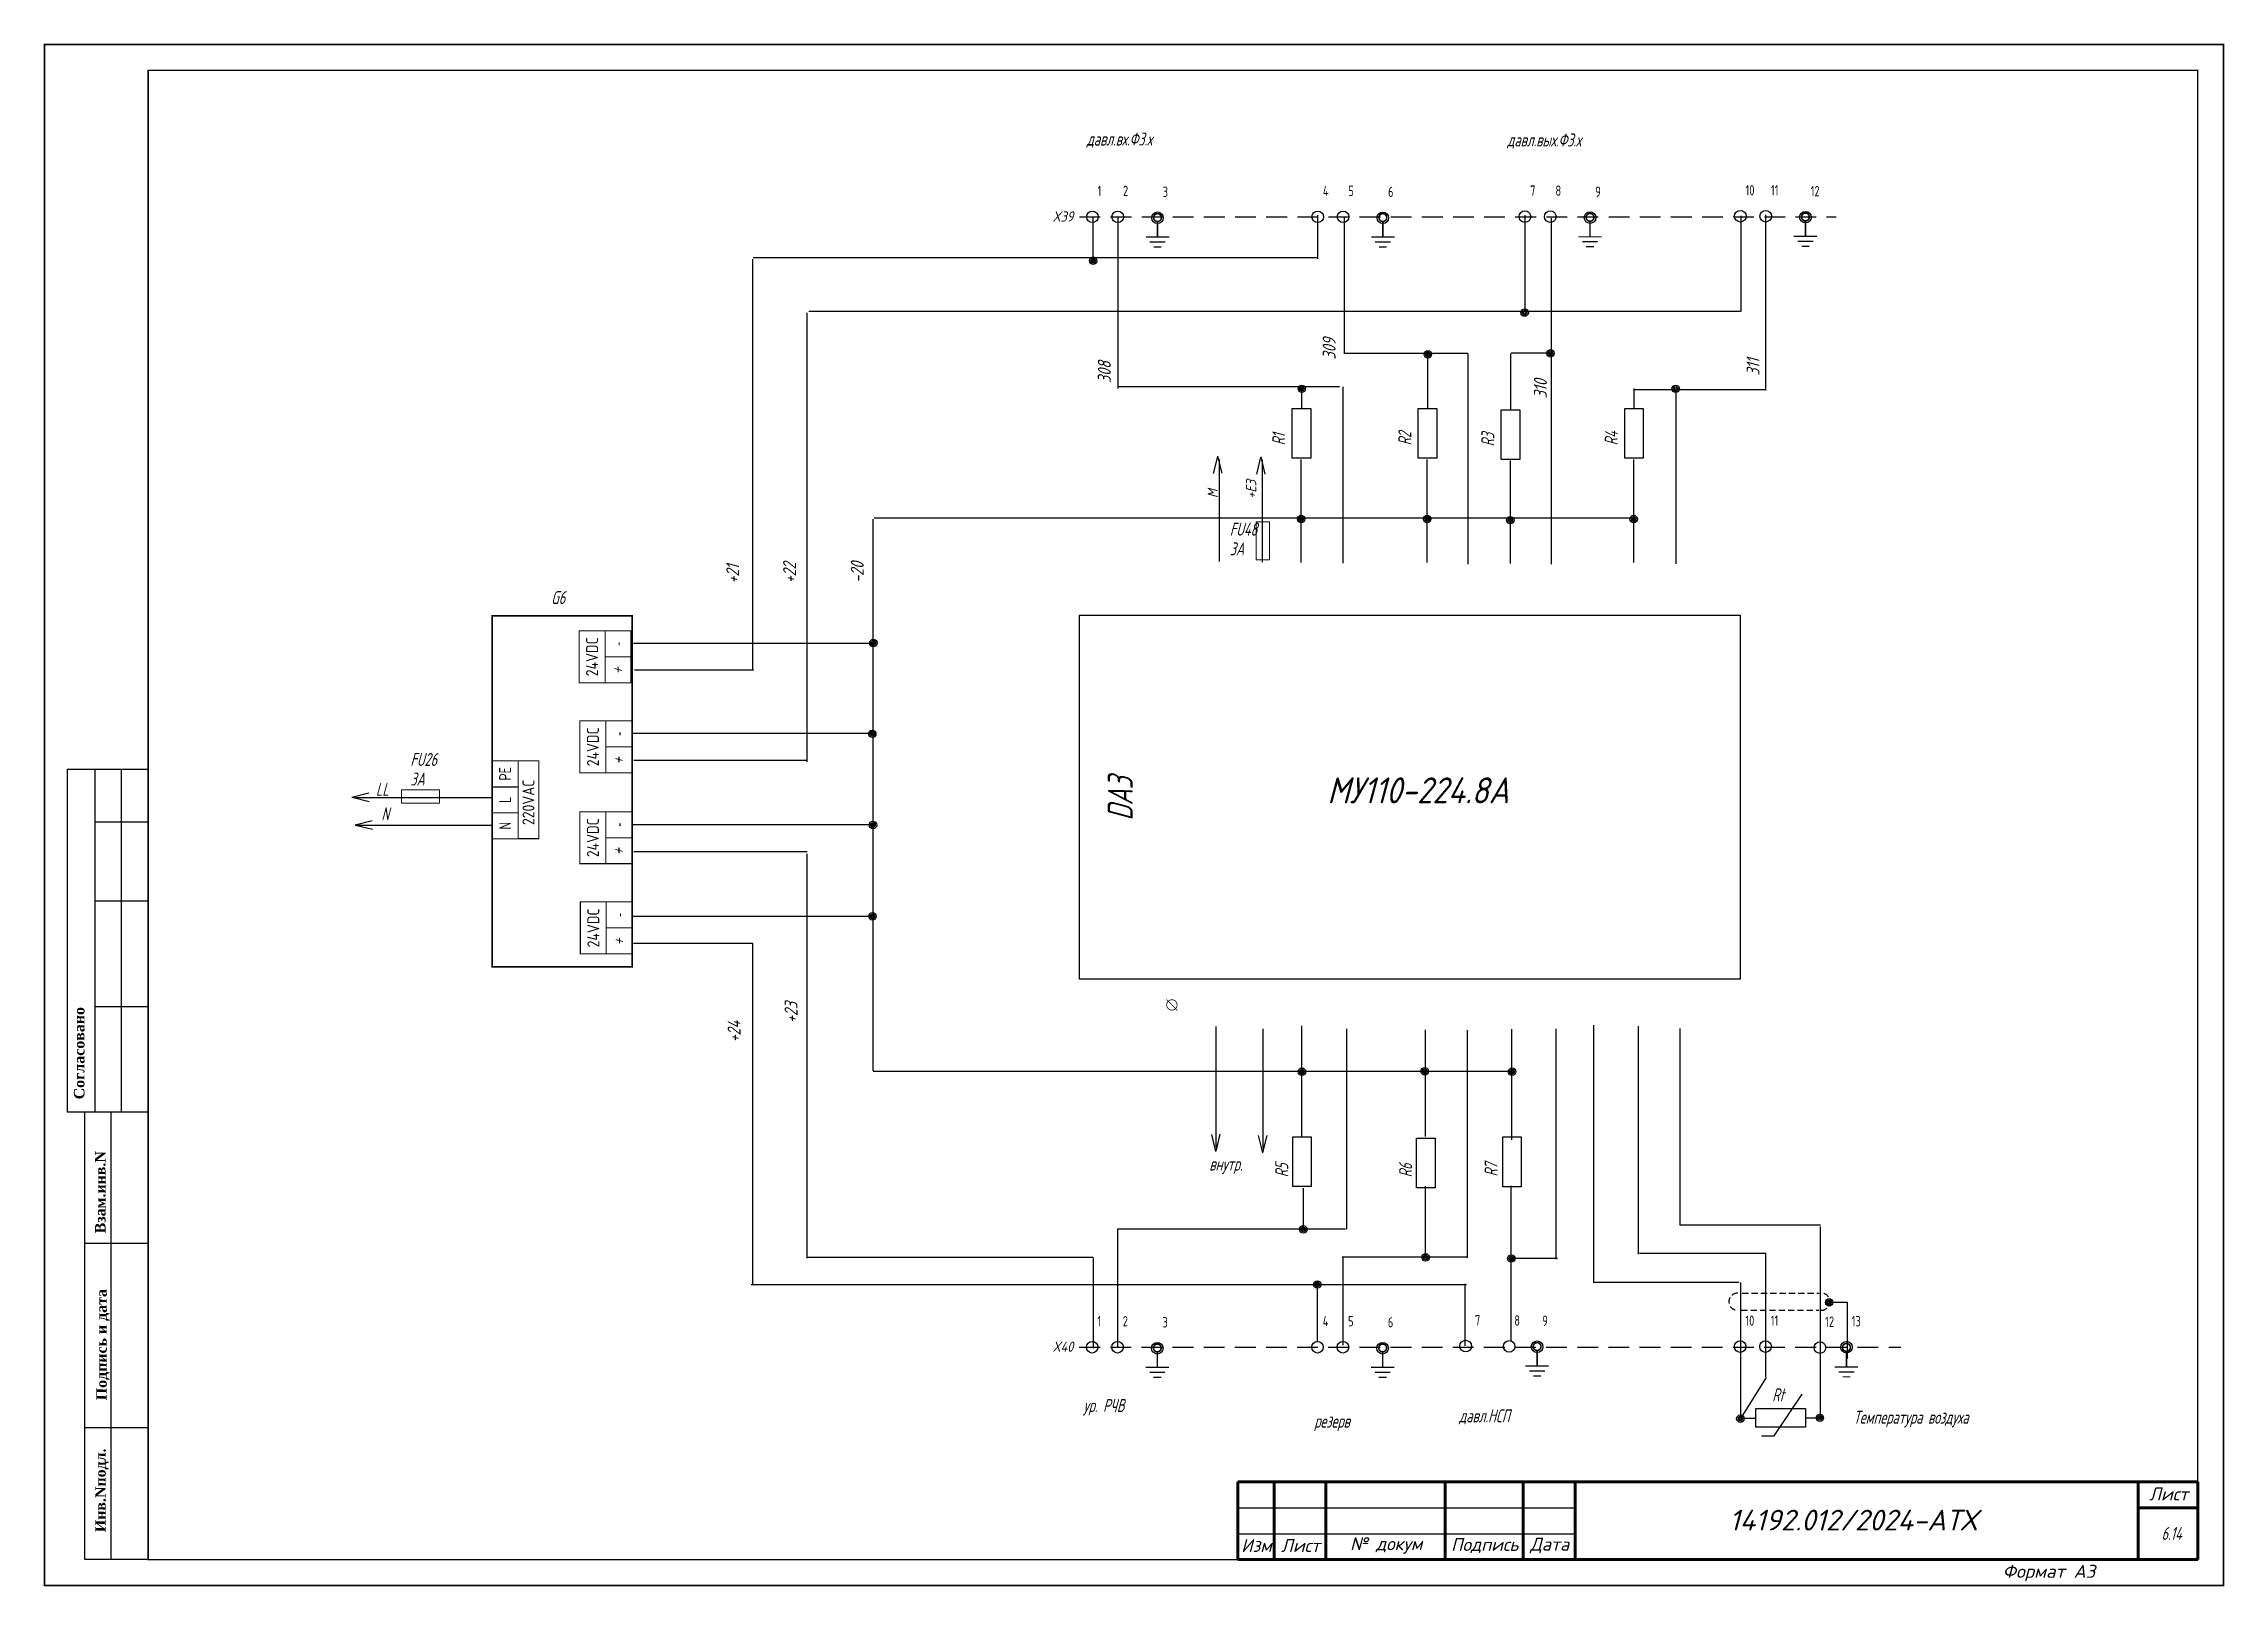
# Model space of a CAD drawing. Header units: millimetres. Extents: x 1463 to 10524, y 7125 to 13164.
# Drawn here: x 8761 to 9181.3, y 9091.4 to 9388.7 of the extents above; entities that cross this region are included whole.
import ezdxf
from ezdxf.enums import TextEntityAlignment as Align

# ---------------------------------------------------------------- set-up
doc = ezdxf.new("R2010")
doc.units = ezdxf.units.MM
doc.header["$LTSCALE"] = 4
doc.set_wipeout_variables(frame=1)
doc.linetypes.add('DASHED', pattern=[0.75, 0.5, -0.25])
doc.linetypes.add('SolidLine', pattern=[0])
for name, color, linetype, lineweight in [('_АК_ОФОРМЛ', 7, 'Continuous', 20), ('SHTAMP', 7, 'SolidLine', 25), ('Основеая', 5, 'Continuous', 60), ('СХЕМА', 7, 'Continuous', 25)]:
    doc.layers.add(name, color=color, linetype=linetype, lineweight=lineweight)
for name, color, linetype in [("Contact's", 104, 'Continuous'), ('LOC', 8, 'Continuous'), ('RED_2.5mm^2', 1, 'Continuous'), ('SYMS', 7, 'Continuous'), ('Вспомогательная', 1, 'Continuous'), ('Текст', 2, 'Continuous')]:
    doc.layers.add(name, color=color, linetype=linetype)
doc.styles.add('ISOCPEUR', font='isocpeui.ttf')
doc.styles.add('ISOCPEUR25.10.00', font='isocpeur.ttf', dxfattribs={"height": 2.5})
doc.styles.add('SC', font='wromrusc.shx', dxfattribs={"width": 0.8, "height": 2.5})
doc.styles.add('Simplex00.10.00', font='simplex.shx')
doc.styles.add('Simplex25.085.00', font='simplex.shx', dxfattribs={"width": 0.85, "oblique": 15, "height": 2.5})
doc.styles.add('Simplex25.085.15', font='GOST_A.TTF', dxfattribs={"width": 0.85, "oblique": 15, "height": 2.5})
doc.styles.add('STYLE1', font='timesbd.ttf')
doc.styles.add('WD', font='romans.shx')
doc.styles.add('ГОСТ', font='isocpeur.ttf', dxfattribs={"oblique": 15})
doc.styles.add('Стиль мой-1', font='GOST_A.TTF', dxfattribs={"width": 0.85, "oblique": 15, "height": 2.5})
doc.linetypes.add('Modbus_LINE', pattern='A,7.5,-4,["Modbus",Standard,S=2.5,R=0,X=-1.5,Y=-1.25],-15', length=26.5)

msp = doc.modelspace()

# ---------------------------------------------------------------- texts
at = {"style": 'Simplex25.085.15', "oblique": 15}
for s, height, width, p in [('давл.вх.Ф3.х', 2.5, 0.85, (8962.05, 9369.1)), ('давл.вых.Ф3.х', 2.5, 0.85, (9043.09, 9368.92)), ('X39', 1.961, 1.083459, (8955.46, 9354.45)), ('FU48', 2.5, 0.85, (8989.62, 9293.91)), ('3А', 2.5, 0.85, (8989.6, 9290.13)), ('G6', 2.5, 0.85, (8858.83, 9280.75)), ('FU26', 2.5, 0.85, (8831.71, 9249.55)), ('3А', 2.5, 0.85, (8831.69, 9245.77)), ('внутр.', 2.5, 0.85, (8985.67, 9171.57)), ('X40', 1.961, 1.083459, (8955.45, 9136.65)), ('ур. РЧВ', 2.5, 0.85, (8961.42, 9125.05)), ('давл.НСП', 2.5, 0.85, (9033.82, 9123.06)), ('Температура воздуха', 2.5, 0.85, (9109.83, 9122.78)), ('резерв', 2.5, 0.85, (9005.9, 9122.03))]:
    msp.add_text(s, height=height, dxfattribs=dict(at, width=width)).set_placement(p)
for s, height, width, p in [('M', 1.96, 1.083459, (8987.31, 9301.17)), ('+E3', 1.961, 1.083459, (8994.72, 9301.05)), ('DA3', 4.83, 0.879985, (8970.93, 9239))]:
    msp.add_text(s, height=height, rotation=90, dxfattribs=dict(at, width=width)).set_placement(p)
at = {"color": 7, "style": 'Simplex25.085.15', "oblique": 15, "width": 1.083459}
msp.add_text('МУ110-224.8А', height=5, dxfattribs=at).set_placement((9008.4, 9242.34))
at = {"color": 0, "lineweight": 25, "ltscale": 0.5, "style": 'STYLE1', "oblique": 1}
for s, height, p in [('Согласовано', 2.0309, (8768.88, 9185.28)), ('Взам.инв.N', 2.031, (8772.95, 9159.46)), ('Подпись и дата', 2.0309, (8773.18, 9127.3)), ('Инв.Nподл.', 2.031, (8772.98, 9101.87))]:
    msp.add_text(s, height=height, rotation=90, dxfattribs=at).set_placement(p)
at = {"color": 7, "lineweight": 25, "insert": (9169.2, 9102.9), "char_height": 2.5, "attachment_point": 1, "style": 'Стиль мой-1'}
msp.add_mtext_dynamic_manual_height_columns('6.14', width=5.3031, gutter_width=12.5, heights=[2.85], dxfattribs=at)
at = {"layer": '_АК_ОФОРМЛ', "color": 7, "char_height": 2.5, "width": 4.127, "attachment_point": 5, "style": 'Simplex25.085.15'}
for s, insert in [('LL', (8826.28, 9245.04)), ('N', (8826.84, 9240.31))]:
    msp.add_mtext(s, dxfattribs=dict(at, insert=insert))
at = {"layer": 'SHTAMP', "color": 0, "style": 'ISOCPEUR'}
msp.add_text('14192.012/2024-АТХ', height=4, dxfattribs=at).set_placement((9109.73, 9102.21), align=Align.CENTER)
at = {"layer": 'SYMS', "linetype": 'Continuous', "char_height": 2.5, "attachment_point": 1, "rotation": 90}
for s, insert, width in [('{\\Fsimplex|c0;\\Q15;\\W0.75;\\C0;30\\Fsimplex|c204;9}', (9007.52, 9327.86), 12.7506), ('{\\Fsimplex|c0;\\Q15;\\W0.75;\\C0;30\\Fsimplex|c204;8}', (8964.19, 9323.33), 12.7506), ('{\\Fsimplex|c0;\\Q15;\\W0.75;\\C0;3\\Fsimplex|c204;11}', (9089.22, 9324.74), 12.7506), ('{\\Fsimplex|c0;\\Q15;\\W0.75;\\C0;3\\Fsimplex|c204;10}', (9048.23, 9320.36), 12.7506), ('{\\fGOST type A|b0|i0|c0|p34;\\Q15;\\W0.85;\\C7;R\\fGOST type A|b0|i0|c204|p34;1}', (8997.8, 9311.33), 5.071), ('{\\fGOST type A|b0|i0|c0|p34;\\Q15;\\W0.85;\\C7;R\\fGOST type A|b0|i0|c204|p34;2}', (9022.1, 9311.32), 5.071), ('{\\fGOST type A|b0|i0|c0|p34;\\Q15;\\W0.85;\\C7;R\\fGOST type A|b0|i0|c204|p34;3}', (9038.11, 9311.11), 5.071), ('{\\fGOST type A|b0|i0|c0|p34;\\Q15;\\W0.85;\\C7;R\\fGOST type A|b0|i0|c204|p34;4}', (9061.89, 9311.32), 5.071), ('{\\Fsimplex|c204;\\Q15;\\W0.75;\\C0;+\\Fsimplex|c0;21}', (8892.56, 9284.7), 8.5407), ('{\\Fsimplex|c204;\\Q15;\\W0.75;\\C0;+\\Fsimplex|c0;22}', (8903.53, 9284.74), 8.5407), ('{\\Fsimplex|c204;\\Q15;\\W0.75;\\C0;-\\Fsimplex|c0;2\\Fsimplex|c204;0}', (8916.57, 9284.85), 8.5407), ('{\\Fsimplex|c204;\\Q15;\\W0.75;\\C0;+\\Fsimplex|c0;2\\Fsimplex|c204;4}', (8892.83, 9196.28), 8.5407), ('{\\Fsimplex|c204;\\Q15;\\W0.75;\\C0;+\\Fsimplex|c0;2\\Fsimplex|c204;3}', (8903.81, 9200.01), 8.5407), ('{\\fGOST type A|b0|i0|c0|p34;\\Q15;\\W0.85;\\C7;R\\fGOST type A|b0|i0|c204|p34;5}', (8998.38, 9170.28), 5.071), ('{\\fGOST type A|b0|i0|c0|p34;\\Q15;\\W0.85;\\C7;R\\fGOST type A|b0|i0|c204|p34;6}', (9022.26, 9170.26), 5.071), ('{\\fGOST type A|b0|i0|c0|p34;\\Q15;\\W0.85;\\C7;R\\fGOST type A|b0|i0|c204|p34;7}', (9038.73, 9170.43), 5.071)]:
    msp.add_mtext(s, dxfattribs=dict(at, insert=insert, width=width))
at = {"layer": 'SYMS', "linetype": 'Continuous', "insert": (9094.17, 9129.6), "char_height": 2.5, "width": 5.071, "attachment_point": 1}
msp.add_mtext('{\\fGOST type A|b0|i0|c0|p34;\\Q15;\\W0.85;\\C7;Rt}', dxfattribs=at)
at = {"layer": 'Текст', "color": 7, "char_height": 2.5, "style": 'ГОСТ'}
for s, insert, width, attachment_point in [('{\\fISOCPEUR|b0|i0|c204|p34;Лист}', (9174.33, 9109.25), 11.4585, 6), ('{\\fISOCPEUR|b0|i0|c204|p34;Изм}', (8994.76, 9099.32), 7, 5), ('{\\fISOCPEUR|b0|i0|c204|p34;Лист}', (9003.26, 9099.32), 10, 5), ('{\\fISOCPEUR|b0|i0|c204|p34;№ докум}', (9019.76, 9099.32), 23, 5), ('{\\fISOCPEUR|b0|i0|c204|p34;Подпись}', (9038.76, 9099.32), 15, 5), ('{\\fISOCPEUR|b0|i0|c204|p34;Дата}', (9051.26, 9099.32), 10, 5)]:
    msp.add_mtext(s, dxfattribs=dict(at, insert=insert, width=width, attachment_point=attachment_point))

# ---------------------------------------------------------------- blocks, each defined once
blk = doc.blocks.new('Формат А3')
at = {"color": 0, "linetype": 'Continuous', "const_width": 0.3}
for points in [[(-420, 297), (0, 297), (0, 0), (-420, 0)], [(-400, 5), (-400, 292), (-5, 292), (-5, 5)]]:
    blk.add_lwpolyline(points, close=True, dxfattribs=at)
at = {"color": 0, "linetype": 'Continuous', "style": 'Simplex00.10.00', "oblique": 15}
blk.add_text('Формат А3', height=2.5, dxfattribs=at).set_placement((-33.67, 2.75), align=Align.MIDDLE_CENTER)
blk = doc.blocks.new('Клеммное соединение')
at = {"linetype": 'Continuous'}
blk.add_wipeout([(0, -1), (-0.44, -0.9), (-0.6, -0.8), (-0.71, -0.7), (-0.8, -0.6), (-0.87, -0.5), (-0.92, -0.4), (-0.95, -0.3), (-0.98, -0.2), (-0.99, -0.1), (-0.99, 0), (-0.99, 0.1), (-0.98, 0.2), (-0.95, 0.3), (-0.92, 0.4), (-0.87, 0.5), (-0.8, 0.6), (-0.71, 0.7), (-0.6, 0.8), (-0.44, 0.9), (0, 1), (0.44, 0.9), (0.6, 0.8), (0.71, 0.7), (0.8, 0.6), (0.87, 0.5), (0.92, 0.4), (0.95, 0.3), (0.98, 0.2), (0.99, 0.1), (1, 0), (0.99, -0.1), (0.98, -0.2), (0.95, -0.3), (0.92, -0.4), (0.87, -0.5), (0.8, -0.6), (0.71, -0.7), (0.6, -0.8), (0.44, -0.9)], dxfattribs=at)
at = {"color": 0, "linetype": 'Continuous', "lineweight": -2, "const_width": 0.15}
blk.add_lwpolyline([(-1.06, -1.06), (1.06, 1.06)], dxfattribs=at)
blk.add_lwpolyline([(-1, 0, 1), (1, 0, 1)], format="xyb", close=True, dxfattribs=at)
blk = doc.blocks.new('PS4x145')
at = {"color": 0, "linetype": 'Continuous', "lineweight": -2}
for points, const_width in [([(-2.5, 0), (65.12, 0), (65.12, -27), (-2.5, -27)], 0.3), ([(22.15, 0), (27.15, 0), (27.15, -5), (22.15, -5)], 0.2), ([(27.15, 0), (32.15, 0), (32.15, -5), (27.15, -5)], 0.2), ([(32.2, 0), (37.2, 0), (37.2, -5), (32.2, -5)], 0.2), ([(22.2, -5), (37.2, -5), (37.2, -9), (22.2, -9)], 0.2), ([(52.25, -16.76), (62.25, -16.76), (62.25, -21.76), (52.25, -21.76)], 0.2), ([(0, -17), (10, -17), (10, -22), (0, -22)], 0.2), ([(17.38, -16.92), (27.38, -16.92), (27.38, -21.92), (17.38, -21.92)], 0.2), ([(34.9, -16.92), (44.9, -16.92), (44.9, -21.92), (34.9, -21.92)], 0.2), ([(0, -22), (5, -22), (5, -27), (0, -27)], 0.2), ([(5, -22), (10, -22), (10, -27), (5, -27)], 0.2), ([(17.38, -21.92), (22.38, -21.92), (22.38, -26.92), (17.38, -26.92)], 0.2), ([(22.38, -21.92), (27.38, -21.92), (27.38, -26.92), (22.38, -26.92)], 0.2), ([(34.9, -21.92), (39.9, -21.92), (39.9, -26.92), (34.9, -26.92)], 0.2), ([(39.9, -21.92), (44.9, -21.92), (44.9, -26.92), (39.9, -26.92)], 0.2), ([(52.25, -21.76), (57.25, -21.76), (57.25, -26.76), (52.25, -26.76)], 0.2), ([(57.25, -21.76), (62.25, -21.76), (62.25, -26.76), (57.25, -26.76)], 0.2)]:
    blk.add_lwpolyline(points, close=True, dxfattribs=dict(at, const_width=const_width))
at = {"color": 0, "linetype": 'Continuous', "lineweight": 9, "style": 'SC', "oblique": 15, "width": 0.85}
for s, p in [('+', (2.3, -24.5)), ('-', (7.3, -24.5)), ('+', (19.68, -24.42)), ('-', (24.68, -24.42)), ('+', (37.2, -24.42)), ('-', (42.2, -24.42)), ('+', (54.55, -24.26)), ('-', (59.55, -24.26))]:
    blk.add_text(s, height=2, dxfattribs=at).set_placement(p, align=Align.MIDDLE)
at = {"color": 0, "linetype": 'Continuous', "lineweight": -2, "style": 'Simplex25.085.00', "oblique": 10, "width": 0.8, "flags": 4}
blk.add_attdef('ЭЛЕМЕНТ', text='', height=2.5, dxfattribs=at).set_placement((39.01, -2.5), align=Align.MIDDLE_LEFT)
at = {"color": 0, "linetype": 'Continuous', "lineweight": 9, "style": 'ISOCPEUR25.10.00', "oblique": 10, "width": 0.85, "flags": 5}
blk.add_attdef('ТИП', text='', height=2.5, dxfattribs=at).set_placement((44.2, -2.5), align=Align.MIDDLE_LEFT)
at = {"color": 0, "linetype": 'Continuous', "lineweight": 9, "style": 'Simplex25.085.00', "width": 0.8}
for tag, flags, p in [('#(IN/VAC)', 8, (29.2, -7)), ('#(OUT/VDC)', 4, (5, -19.5)), ('#(OUT/VDC)', 4, (22.38, -19.42)), ('#(OUT/VDC)', 4, (39.9, -19.42)), ('#(OUT/VDC)', 4, (57.25, -19.26))]:
    blk.add_attdef(tag, text='', height=2.3, dxfattribs=dict(at, flags=flags)).set_placement(p, align=Align.MIDDLE)
at = {"color": 0, "linetype": 'Continuous', "lineweight": -2, "style": 'Simplex25.085.00', "width": 0.8, "flags": 4}
for p in [(5, -13.5), (22.38, -13.42), (39.9, -13.42), (57.25, -13.26)]:
    blk.add_attdef('#(A/VA)', text='', height=2.5, dxfattribs=at).set_placement(p, align=Align.MIDDLE)
at = {"layer": "Contact's", "linetype": 'Continuous', "lineweight": 9, "style": 'Simplex00.10.00', "width": 0.7, "flags": 8}
for tag, p in [('#(7/L)', (24.7, -2.5)), ('#(9/N)', (29.7, -2.5)), ('#(5/PE)', (34.7, -2.5))]:
    blk.add_attdef(tag, text='', height=2.3, dxfattribs=at).set_placement(p, align=Align.MIDDLE)
blk = doc.blocks.new('WDDOT')
for radius in [0.72, 0.449, 0.223]:
    blk.add_circle((0, 0), radius)
blk = doc.blocks.new('VT0W02')
blk.add_circle((0, 0), 0.0699)
at = {"style": 'WD'}
for tag, p, width in [('INST', (0.062, 0.42), 0.7), ('LOC', (0.062, 0.25), 0.7), ('DESC1', (0.053, -0.385), 0.8)]:
    blk.add_attdef(tag, p, '', height=0.125, dxfattribs=dict(at, width=width))
at = {"style": 'WD', "flags": 1}
for tag, p, height in [('X4TERM01', (-0.07, 0), 0.0125), ('X4TERMDESC01', (-0.055, -0.023), 0.025), ('X2TERMDESC01', (-0.006, 0.029), 0.025), ('STRIPSEQ', (0, 0), 0.00125), ('X2TERM01', (0, 0.07), 0.0125), ('X1TERMDESC01', (0.039, -0.003), 0.025), ('X1TERM01', (0.07, 0), 0.0125), ('LINKTERM', (0, -0.002), 0.00125), ('X8TERM01', (0, -0.07), 0.0125), ('X8TERMDESC01', (0, -0.054), 0.025)]:
    blk.add_attdef(tag, p, '', height=height, dxfattribs=at)
at = {"linetype": 'Continuous', "style": 'WD'}
for tag, p, height, width, flags in [('WIRENO', (0.062, 0.094), 0.125, 0.8, 8), ('TAGSTRIP', (0.053, -0.229), 0.125, 0.9, 8), ('DESC2', (0.053, -0.541), 0.125, 0.8, 8), ('CAT', (0.213, -0.406), 0.109, 0.8, 1), ('DESC3', (0.053, -0.698), 0.125, 0.8, 8)]:
    blk.add_attdef(tag, p, '', height=height, dxfattribs=dict(at, width=width, flags=flags))
at = {"linetype": 'Continuous', "style": 'WD', "width": 0.8, "flags": 1}
blk.add_attdef('MFG', text='', height=0.109, dxfattribs=at).set_placement((0.088, -0.406), align=Align.RIGHT)
at = {"style": 'WD', "width": 0.7, "flags": 1}
blk.add_attdef('ASSYCODE', (0.062, -0.281), '', height=0.01, dxfattribs=at)
blk = doc.blocks.new('PE - заземление')
at = {"color": 0, "linetype": 'Continuous', "lineweight": -2, "const_width": 0.3}
blk.add_lwpolyline([(-0.75, -0.75, -1), (0.75, -0.75, -1)], format="xyb", close=True, dxfattribs=at)
at = {"color": 0, "linetype": 'Continuous', "lineweight": -2}
for points, const_width in [([(0, -4.5), (0, -1.5)], 0.3), ([(-2.25, -4.5), (2.25, -4.5)], 0.25), ([(-1.5, -5.46), (1.5, -5.46)], 0.25), ([(-0.75, -6.42), (0.75, -6.42)], 0.25)]:
    blk.add_lwpolyline(points, dxfattribs=dict(at, const_width=const_width))
at = {"color": 0, "linetype": 'Continuous', "lineweight": 9, "style": 'ISOCPEUR25.10.00', "oblique": 10, "width": 0.85, "flags": 9}
blk.add_attdef('ТИП', (0, 0), '', height=2.5, dxfattribs=at)

# ---------------------------------------------------------------- linework, layer by layer
at = {"linetype": 'DASHED', "ltscale": 2}
for p, q in [((8960.65, 9355.38), (9106.5, 9355.38)), ((8960.61, 9137.55), (9118.98, 9137.55))]:
    msp.add_line(p, q, dxfattribs=at)
at = {"color": 1, "ltscale": 0.2}
for p, q in [((9006.61, 9347.43), (8897.77, 9347.43)), ((9088.02, 9337.14), (8908.46, 9337.14)), ((9035.51, 9329.01), (9011.63, 9329.01)), ((9027.73, 9328.92), (9027.73, 9318.41)), ((9043.73, 9329.03), (9043.73, 9318.2)), ((9051.56, 9329.12), (9043.88, 9329.12)), ((9010.78, 9322.58), (8968, 9322.58)), ((9003.43, 9322.27), (9003.43, 9318.42)), ((9067.52, 9322.26), (9067.52, 9318.4)), ((9092.86, 9322), (9067.55, 9322)), ((9067.3, 9297.27), (8921.1, 9297.27)), ((8921.12, 9273.17), (8874.69, 9273.17)), ((8897.88, 9267.97), (8874.92, 9267.97)), ((8920.84, 9255.81), (8874.53, 9255.81)), ((8908.1, 9250.61), (8874.76, 9250.61)), ((8920.66, 9238.2), (8874.55, 9238.2)), ((8908.19, 9233), (8874.78, 9233)), ((8920.66, 9220.53), (8874.45, 9220.53)), ((8897.63, 9215.32), (8874.68, 9215.32)), ((9043.91, 9190.69), (8920.88, 9190.69)), ((9011.92, 9160.27), (8968.05, 9160.27)), ((9103.49, 9161.03), (9076.37, 9161.03)), ((8963.28, 9154.82), (8908.26, 9154.82)), ((9035.51, 9154.87), (9011.28, 9154.87)), ((9052.77, 9154.65), (9043.87, 9154.65)), ((9092.99, 9155.56), (9068.59, 9155.56)), ((9087.7, 9149.98), (9059.7, 9149.98)), ((9035.21, 9149.53), (8897.39, 9149.53)), ((9006.54, 9138.64), (9006.54, 9149.52)), ((9091, 9123.79), (9088.03, 9123.79)), ((9103.46, 9123.87), (9100.53, 9123.87))]:
    msp.add_line(p, q, dxfattribs=at)
at = {"lineweight": 30}
for p, q in [((8765.58, 9248.91), (8781.06, 9248.91)), ((8765.58, 9248.91), (8765.58, 9182.9)), ((8770.9, 9248.91), (8770.9, 9182.9)), ((8775.98, 9248.91), (8775.98, 9182.9)), ((8770.9, 9238.75), (8781.06, 9238.75)), ((8770.9, 9223.52), (8781.06, 9223.52)), ((8770.9, 9203.21), (8781.06, 9203.21)), ((8765.58, 9182.9), (8781.06, 9182.9)), ((8768.97, 9096.59), (8768.97, 9182.9)), ((8774.05, 9096.59), (8774.05, 9182.9)), ((8781.16, 9157.52), (8768.97, 9157.52)), ((8781.16, 9121.98), (8768.97, 9121.98))]:
    msp.add_line(p, q, dxfattribs=at)
at = {"linetype": 'DASHED', "ltscale": 0.6}
for p, q in [((9088.36, 9147.95), (9103.24, 9147.95)), ((9088.22, 9144.66), (9103.15, 9144.66))]:
    msp.add_line(p, q, dxfattribs=at)
at = {"color": 7, "ltscale": 0.2}
for p, q in [((9094.51, 9120.48), (9099.94, 9128.47)), ((9092.09, 9120.48), (9094.51, 9120.48))]:
    msp.add_line(p, q, dxfattribs=at)
at = {"linetype": 'Continuous', "ltscale": 0.6}
for points in [[(9001.64, 9318.42), (9005.21, 9318.42), (9005.21, 9308.84), (9001.64, 9308.84)], [(9025.94, 9318.41), (9029.51, 9318.41), (9029.51, 9308.83), (9025.94, 9308.83)], [(9041.95, 9318.2), (9045.52, 9318.2), (9045.52, 9308.62), (9041.95, 9308.62)], [(9065.73, 9318.41), (9069.3, 9318.41), (9069.3, 9308.83), (9065.73, 9308.83)], [(9001.74, 9178.1), (9005.31, 9178.1), (9005.31, 9168.52), (9001.74, 9168.52)], [(9025.61, 9177.83), (9029.18, 9177.83), (9029.18, 9168.24), (9025.61, 9168.24)], [(9042.24, 9178.04), (9045.81, 9178.04), (9045.81, 9168.46), (9042.24, 9168.46)], [(9100.58, 9125.72), (9100.58, 9122.15), (9091, 9122.15), (9091, 9125.72)]]:
    msp.add_lwpolyline(points, close=True, dxfattribs=at)
at = {"ltscale": 0.2}
msp.add_lwpolyline([(8960.67, 9278.59), (9088.01, 9278.59), (9088.01, 9208.46), (8960.67, 9208.46)], close=True, dxfattribs=at)
at = {"linetype": 'Continuous', "lineweight": -2}
msp.add_lwpolyline([(8781.16, 9199.92), (8781.16, 9160.92)], dxfattribs=at)
at = {"lineweight": 30}
msp.add_lwpolyline([(8781.16, 9096.59), (8768.97, 9096.59)], dxfattribs=at)
at = {"linetype": 'DASHED', "ltscale": 0.6}
for centre, start, end in [((9087.45, 9146.31), 87.3959, 270), ((9103.66, 9146.3), 267.3959, 90)]:
    msp.add_arc(centre, 1.64, start, end, dxfattribs=at)
at = {"layer": 'RED_2.5mm^2', "linetype": 'Continuous', "ltscale": 0.2}
for p, q in [((8963.31, 9346.81), (8963.31, 9355.2)), ((8968.05, 9355.24), (8968.05, 9322.31)), ((9006.59, 9347.26), (9006.59, 9355.66)), ((9011.69, 9355.15), (9011.69, 9329.07)), ((9046.52, 9337.29), (9046.52, 9355.7)), ((9051.55, 9355.1), (9051.55, 9288.44)), ((9088.21, 9337.11), (9088.21, 9355.56)), ((9092.93, 9321.88), (9092.93, 9355.77)), ((8897.69, 9268), (8897.69, 9347.18)), ((8908.18, 9250.36), (8908.18, 9336.87)), ((9035.5, 9329.01), (9035.5, 9288.45)), ((9011.38, 9322.58), (9011.38, 9288.6)), ((9075.59, 9321.72), (9075.59, 9288.5)), ((8987.55, 9308.66), (8987.55, 9288.97)), ((8995.87, 9308.52), (8995.87, 9288.83)), ((9003.38, 9288.75), (9003.38, 9308.59)), ((9027.68, 9288.74), (9027.68, 9308.59)), ((9043.69, 9288.53), (9043.69, 9308.38)), ((9067.47, 9288.74), (9067.47, 9308.58)), ((8920.81, 9297.12), (8920.81, 9190.79)), ((8821.14, 9243.46), (8847.37, 9243.46)), ((8821.23, 9238.15), (8847.57, 9238.15)), ((8908.18, 9154.68), (8908.18, 9232.59)), ((8897.69, 9149.73), (8897.69, 9215.4)), ((9003.5, 9178.12), (9003.5, 9199.46)), ((9012.13, 9198.9), (9012.13, 9160.3)), ((9027.37, 9178.11), (9027.37, 9198.69)), ((9035.46, 9154.75), (9035.46, 9198.63)), ((9044.01, 9177.51), (9044.01, 9198.85)), ((9052.47, 9198.91), (9052.47, 9154.51)), ((9059.76, 9149.92), (9059.76, 9199.62)), ((9068.42, 9155.46), (9068.42, 9199.4)), ((9076.34, 9198.97), (9076.34, 9161.03)), ((9003.74, 9168.2), (9003.74, 9160.67)), ((9027.36, 9154.92), (9027.36, 9168.59)), ((9043.87, 9138.84), (9043.87, 9168.6)), ((8967.99, 9160.32), (8967.99, 9137.39)), ((9103.48, 9123.86), (9103.48, 9160.79)), ((8963.28, 9154.73), (8963.28, 9137.37)), ((9011.43, 9154.77), (9011.43, 9137.92)), ((9092.91, 9131.82), (9092.91, 9155.46)), ((9088.06, 9150), (9088.06, 9123.89)), ((9034.9, 9149.75), (9034.9, 9137.82)), ((9105.19, 9146.2), (9108.59, 9146.2)), ((9108.6, 9146.21), (9108.6, 9135.33)), ((9093, 9131.7), (9088.05, 9123.8))]:
    msp.add_line(p, q, dxfattribs=at)
at = {"layer": 'RED_2.5mm^2', "color": 6, "linetype": 'Modbus_LINE', "ltscale": 40}
for p, q in [((8986.97, 9176.04), (8986.97, 9199.35)), ((8996.04, 9175.85), (8996.04, 9198.88))]:
    msp.add_line(p, q, dxfattribs=at)
at = {"layer": 'SYMS', "linetype": 'Continuous', "ltscale": 0.2}
for p, q in [((8987.23, 9309.19), (8986.44, 9305.92)), ((8987.27, 9309.22), (8988.08, 9305.95)), ((8995.55, 9309.04), (8994.75, 9305.77)), ((8995.59, 9309.08), (8996.4, 9305.8)), ((8820.44, 9243.54), (8823.71, 9244.35)), ((8820.48, 9243.5), (8823.75, 9242.7)), ((8821.07, 9238.19), (8824.34, 9239)), ((8821.11, 9238.16), (8824.37, 9237.36))]:
    msp.add_line(p, q, dxfattribs=at)
at = {"layer": 'SYMS', "color": 6, "linetype": 'Continuous', "ltscale": 0.2}
for p, q in [((8986.96, 9175.25), (8986.15, 9178.52)), ((8986.99, 9175.29), (8987.79, 9178.56)), ((8995.97, 9175.02), (8995.16, 9178.3)), ((8996, 9175.06), (8996.8, 9178.33))]:
    msp.add_line(p, q, dxfattribs=at)
at = {"layer": 'Вспомогательная', "color": 7}
for p, q in [((8991.16, 9106.59), (9056.16, 9106.59)), ((8991.16, 9101.59), (9056.16, 9101.59)), ((8991.16, 9096.59), (9056.16, 9096.59))]:
    msp.add_line(p, q, dxfattribs=at)
at = {"layer": 'Основеая', "color": 7}
for p, q in [((8991.16, 9111.59), (8991.16, 9096.59)), ((9176.16, 9111.59), (8991.16, 9111.59)), ((8998.16, 9111.59), (8998.16, 9096.59)), ((9008.16, 9111.59), (9008.16, 9096.59)), ((9031.16, 9111.59), (9031.16, 9096.59)), ((9046.16, 9111.59), (9046.16, 9096.59)), ((9056.16, 9111.59), (9056.16, 9096.59)), ((9164.72, 9111.59), (9164.72, 9096.59)), ((9176.16, 9111.59), (9176.16, 9096.59)), ((9164.72, 9106.59), (9176.16, 9106.59)), ((9176.16, 9096.59), (8991.16, 9096.59))]:
    msp.add_line(p, q, dxfattribs=at)
at = {"layer": 'СХЕМА', "color": 7, "linetype": 'Continuous', "lineweight": 20, "ltscale": 30}
for points in [[(8994.7, 9296.6), (8997.28, 9296.6), (8997.28, 9289.28), (8994.7, 9289.28)], [(8837.33, 9244.93), (8837.33, 9242.35), (8830.01, 9242.35), (8830.01, 9244.93)]]:
    msp.add_lwpolyline(points, close=True, dxfattribs=at)

# ---------------------------------------------------------------- block references
for name, p in [('Формат А3', (9181.16, 9091.59)), ('PE - заземление', (8975.69, 9355.97)), ('PE - заземление', (9019.12, 9355.97)), ('PE - заземление', (9059.05, 9356.01)), ('PE - заземление', (9100.57, 9356.09)), ('PE - заземление', (8975.65, 9138.14)), ('PE - заземление', (9019.08, 9138.14)), ('PE - заземление', (9048.85, 9138.41)), ('PE - заземление', (9108.47, 9138.24))]:
    msp.add_blockref(name, p)
at = {"linetype": 'Continuous', "ltscale": 0.2}
ref = msp.add_blockref('PS4x145', (8847.45, 9213.33), dxfattribs=dict(at, rotation=90))
ref.add_attrib('#(IN/VAC)', '220VAC', dxfattribs={"color": 0, "linetype": 'Continuous', "lineweight": 9, "height": 2.3, "rotation": 90, "style": 'Simplex25.085.00', "width": 0.8, "flags": 8}).set_placement((8854.45, 9242.53), align=Align.MIDDLE)
ref.add_attrib('#(7/L)', 'N', dxfattribs={"layer": "Contact's", "linetype": 'Continuous', "lineweight": 9, "height": 2.3, "rotation": 90, "style": 'Simplex00.10.00', "width": 0.7, "flags": 8}).set_placement((8849.95, 9238.03), align=Align.MIDDLE)
ref.add_attrib('#(9/N)', 'L', dxfattribs={"layer": "Contact's", "linetype": 'Continuous', "lineweight": 9, "height": 2.3, "rotation": 90, "style": 'Simplex00.10.00', "width": 0.7, "flags": 8}).set_placement((8849.95, 9243.03), align=Align.MIDDLE)
ref.add_attrib('#(5/PE)', 'PE', dxfattribs={"layer": "Contact's", "linetype": 'Continuous', "lineweight": 9, "height": 2.3, "rotation": 90, "style": 'Simplex00.10.00', "width": 0.7, "flags": 8}).set_placement((8849.95, 9248.03), align=Align.MIDDLE)
ref.add_attrib('#(OUT/VDC)', '24VDC', dxfattribs={"color": 0, "linetype": 'Continuous', "lineweight": 9, "height": 2.3, "rotation": 90, "style": 'Simplex25.085.00', "width": 0.8, "flags": 4}).set_placement((8866.95, 9218.33), align=Align.MIDDLE)
ref.add_attrib('#(OUT/VDC)', '24VDC', dxfattribs={"color": 0, "linetype": 'Continuous', "lineweight": 9, "height": 2.3, "rotation": 90, "style": 'Simplex25.085.00', "width": 0.8, "flags": 4}).set_placement((8866.87, 9235.71), align=Align.MIDDLE)
ref.add_attrib('#(OUT/VDC)', '24VDC', dxfattribs={"color": 0, "linetype": 'Continuous', "lineweight": 9, "height": 2.3, "rotation": 90, "style": 'Simplex25.085.00', "width": 0.8, "flags": 4}).set_placement((8866.87, 9253.23), align=Align.MIDDLE)
ref.add_attrib('#(OUT/VDC)', '24VDC', dxfattribs={"color": 0, "linetype": 'Continuous', "lineweight": 9, "height": 2.3, "rotation": 90, "style": 'Simplex25.085.00', "width": 0.8, "flags": 4}).set_placement((8866.7, 9270.58), align=Align.MIDDLE)
at = {"layer": 'SYMS', "linetype": 'Continuous', "ltscale": 0.2}
ref = msp.add_blockref('VT0W02', (8963.14, 9355.36), dxfattribs=dict(at, xscale=16, yscale=16, zscale=16))
ref.add_attrib('LOC', '1', (8964.14, 9359.36), dxfattribs={"layer": 'LOC', "height": 2, "style": 'WD', "width": 0.7})
ref = msp.add_blockref('VT0W02', (8968.03, 9355.36), dxfattribs=dict(at, xscale=16, yscale=16, zscale=16))
ref.add_attrib('LOC', '2', (8969.03, 9359.36), dxfattribs={"layer": 'LOC', "height": 2, "style": 'WD', "width": 0.7})
ref = msp.add_blockref('VT0W02', (8975.69, 9355.18), dxfattribs=dict(at, xscale=16, yscale=16, zscale=16))
ref.add_attrib('LOC', '3', (8976.69, 9359.18), dxfattribs={"layer": 'LOC', "height": 2, "style": 'WD', "width": 0.7})
ref = msp.add_blockref('VT0W02', (9006.57, 9355.36), dxfattribs=dict(at, xscale=16, yscale=16, zscale=16))
ref.add_attrib('LOC', '4', (9007.57, 9359.36), dxfattribs={"layer": 'LOC', "height": 2, "style": 'WD', "width": 0.7})
ref = msp.add_blockref('VT0W02', (9011.46, 9355.36), dxfattribs=dict(at, xscale=16, yscale=16, zscale=16))
ref.add_attrib('LOC', '5', (9012.46, 9359.36), dxfattribs={"layer": 'LOC', "height": 2, "style": 'WD', "width": 0.7})
ref = msp.add_blockref('VT0W02', (9019.12, 9355.17), dxfattribs=dict(at, xscale=16, yscale=16, zscale=16))
ref.add_attrib('LOC', '6', (9020.12, 9359.17), dxfattribs={"layer": 'LOC', "height": 2, "style": 'WD', "width": 0.7})
ref = msp.add_blockref('VT0W02', (9046.5, 9355.4), dxfattribs=dict(at, xscale=16, yscale=16, zscale=16))
ref.add_attrib('LOC', '7', (9047.5, 9359.4), dxfattribs={"layer": 'LOC', "height": 2, "style": 'WD', "width": 0.7})
ref = msp.add_blockref('VT0W02', (9051.39, 9355.4), dxfattribs=dict(at, xscale=16, yscale=16, zscale=16))
ref.add_attrib('LOC', '8', (9052.39, 9359.4), dxfattribs={"layer": 'LOC', "height": 2, "style": 'WD', "width": 0.7})
ref = msp.add_blockref('VT0W02', (9059.05, 9355.21), dxfattribs=dict(at, xscale=16, yscale=16, zscale=16))
ref.add_attrib('LOC', '9', (9060.05, 9359.21), dxfattribs={"layer": 'LOC', "height": 2, "style": 'WD', "width": 0.7})
ref = msp.add_blockref('VT0W02', (9088.02, 9355.48), dxfattribs=dict(at, xscale=16, yscale=16, zscale=16))
ref.add_attrib('LOC', '10', (9089.02, 9359.48), dxfattribs={"layer": 'LOC', "height": 2, "style": 'WD', "width": 0.7})
ref = msp.add_blockref('VT0W02', (9092.91, 9355.48), dxfattribs=dict(at, xscale=16, yscale=16, zscale=16))
ref.add_attrib('LOC', '11', (9093.91, 9359.48), dxfattribs={"layer": 'LOC', "height": 2, "style": 'WD', "width": 0.7})
ref = msp.add_blockref('VT0W02', (9100.57, 9355.3), dxfattribs=dict(at, xscale=16, yscale=16, zscale=16))
ref.add_attrib('LOC', '12', (9101.57, 9359.3), dxfattribs={"layer": 'LOC', "height": 2, "style": 'WD', "width": 0.7})
for p, rotation in [((8963.29, 9346.92), 180), ((9046.44, 9336.91), 180), ((9027.8, 9328.85), 180), ((9051.43, 9329.06), 180), ((9003.5, 9322.22), 180), ((9075.56, 9322.21), 180), ((9003.37, 9297.13), 90), ((9027.67, 9297.12), 90), ((9043.68, 9296.91), 90), ((9067.46, 9297.12), 90), ((8920.94, 9273.22), 90), ((8920.71, 9255.74), 90), ((8920.85, 9238.17), 90), ((8920.75, 9220.55), 90), ((9003.54, 9190.61), 90), ((9027.19, 9190.71), 90), ((9044.02, 9190.62), 180), ((9003.78, 9160.24), 180), ((9027.36, 9154.83), 180), ((9043.87, 9154.62), 180), ((9006.5, 9149.62), 180), ((9088.03, 9123.76), 90), ((9103.35, 9123.92), 90)]:
    msp.add_blockref('WDDOT', p, dxfattribs=dict(at, rotation=rotation))
at = {"layer": 'SYMS', "ltscale": 0.2}
msp.add_blockref('WDDOT', (9105.13, 9146.18), dxfattribs=at)
at = {"layer": 'SYMS', "linetype": 'Continuous', "ltscale": 0.2}
ref = msp.add_blockref('VT0W02', (8963.1, 9137.53), dxfattribs=dict(at, xscale=16, yscale=16, zscale=16))
ref.add_attrib('LOC', '1', (8964.1, 9141.53), dxfattribs={"layer": 'LOC', "height": 2, "style": 'WD', "width": 0.7})
ref = msp.add_blockref('VT0W02', (8967.99, 9137.53), dxfattribs=dict(at, xscale=16, yscale=16, zscale=16))
ref.add_attrib('LOC', '2', (8968.99, 9141.53), dxfattribs={"layer": 'LOC', "height": 2, "style": 'WD', "width": 0.7})
ref = msp.add_blockref('VT0W02', (8975.65, 9137.34), dxfattribs=dict(at, xscale=16, yscale=16, zscale=16))
ref.add_attrib('LOC', '3', (8976.65, 9141.34), dxfattribs={"layer": 'LOC', "height": 2, "style": 'WD', "width": 0.7})
ref = msp.add_blockref('VT0W02', (9006.53, 9137.53), dxfattribs=dict(at, xscale=16, yscale=16, zscale=16))
ref.add_attrib('LOC', '4', (9007.53, 9141.53), dxfattribs={"layer": 'LOC', "height": 2, "style": 'WD', "width": 0.7})
ref = msp.add_blockref('VT0W02', (9011.42, 9137.53), dxfattribs=dict(at, xscale=16, yscale=16, zscale=16))
ref.add_attrib('LOC', '5', (9012.42, 9141.53), dxfattribs={"layer": 'LOC', "height": 2, "style": 'WD', "width": 0.7})
ref = msp.add_blockref('VT0W02', (9019.08, 9137.34), dxfattribs=dict(at, xscale=16, yscale=16, zscale=16))
ref.add_attrib('LOC', '6', (9020.08, 9141.34), dxfattribs={"layer": 'LOC', "height": 2, "style": 'WD', "width": 0.7})
ref = msp.add_blockref('VT0W02', (9035.08, 9137.76), dxfattribs=dict(at, xscale=16, yscale=16, zscale=16))
ref.add_attrib('LOC', '7', (9036.87, 9141.72), dxfattribs={"layer": 'LOC', "height": 2, "style": 'WD', "width": 0.7})
ref = msp.add_blockref('VT0W02', (9043.46, 9137.69), dxfattribs=dict(at, xscale=16, yscale=16, zscale=16))
ref.add_attrib('LOC', '8', (9044.46, 9141.69), dxfattribs={"layer": 'LOC', "height": 2, "style": 'WD', "width": 0.7})
ref = msp.add_blockref('VT0W02', (9048.85, 9137.62), dxfattribs=dict(at, xscale=16, yscale=16, zscale=16))
ref.add_attrib('LOC', '9', (9049.85, 9141.62), dxfattribs={"layer": 'LOC', "height": 2, "style": 'WD', "width": 0.7})
ref = msp.add_blockref('VT0W02', (9087.99, 9137.65), dxfattribs=dict(at, xscale=16, yscale=16, zscale=16))
ref.add_attrib('LOC', '10', (9088.99, 9141.65), dxfattribs={"layer": 'LOC', "height": 2, "style": 'WD', "width": 0.7})
ref = msp.add_blockref('VT0W02', (9092.88, 9137.65), dxfattribs=dict(at, xscale=16, yscale=16, zscale=16))
ref.add_attrib('LOC', '11', (9093.88, 9141.65), dxfattribs={"layer": 'LOC', "height": 2, "style": 'WD', "width": 0.7})
ref = msp.add_blockref('VT0W02', (9103.36, 9137.45), dxfattribs=dict(at, xscale=16, yscale=16, zscale=16))
ref.add_attrib('LOC', '12', (9104.36, 9141.45), dxfattribs={"layer": 'LOC', "height": 2, "style": 'WD', "width": 0.7})
ref = msp.add_blockref('VT0W02', (9108.48, 9137.54), dxfattribs=dict(at, xscale=16, yscale=16, zscale=16))
ref.add_attrib('LOC', '13', (9109.48, 9141.54), dxfattribs={"layer": 'LOC', "height": 2, "style": 'WD', "width": 0.7})

msp.set_redraw_order([(e.dxf.handle, doc.entitydb.next_handle()) for e in msp.query("TEXT MTEXT ATTDEF DIMENSION ARC_DIMENSION")])  # texts and dimensions are drawn at this point

# ---------------------------------------------------------------- next in the draw order: block references
at = {"rotation": 90}
msp.add_blockref('Клеммное соединение', (8978.46, 9203.49), dxfattribs=at)

doc.saveas('drawing.dxf')
